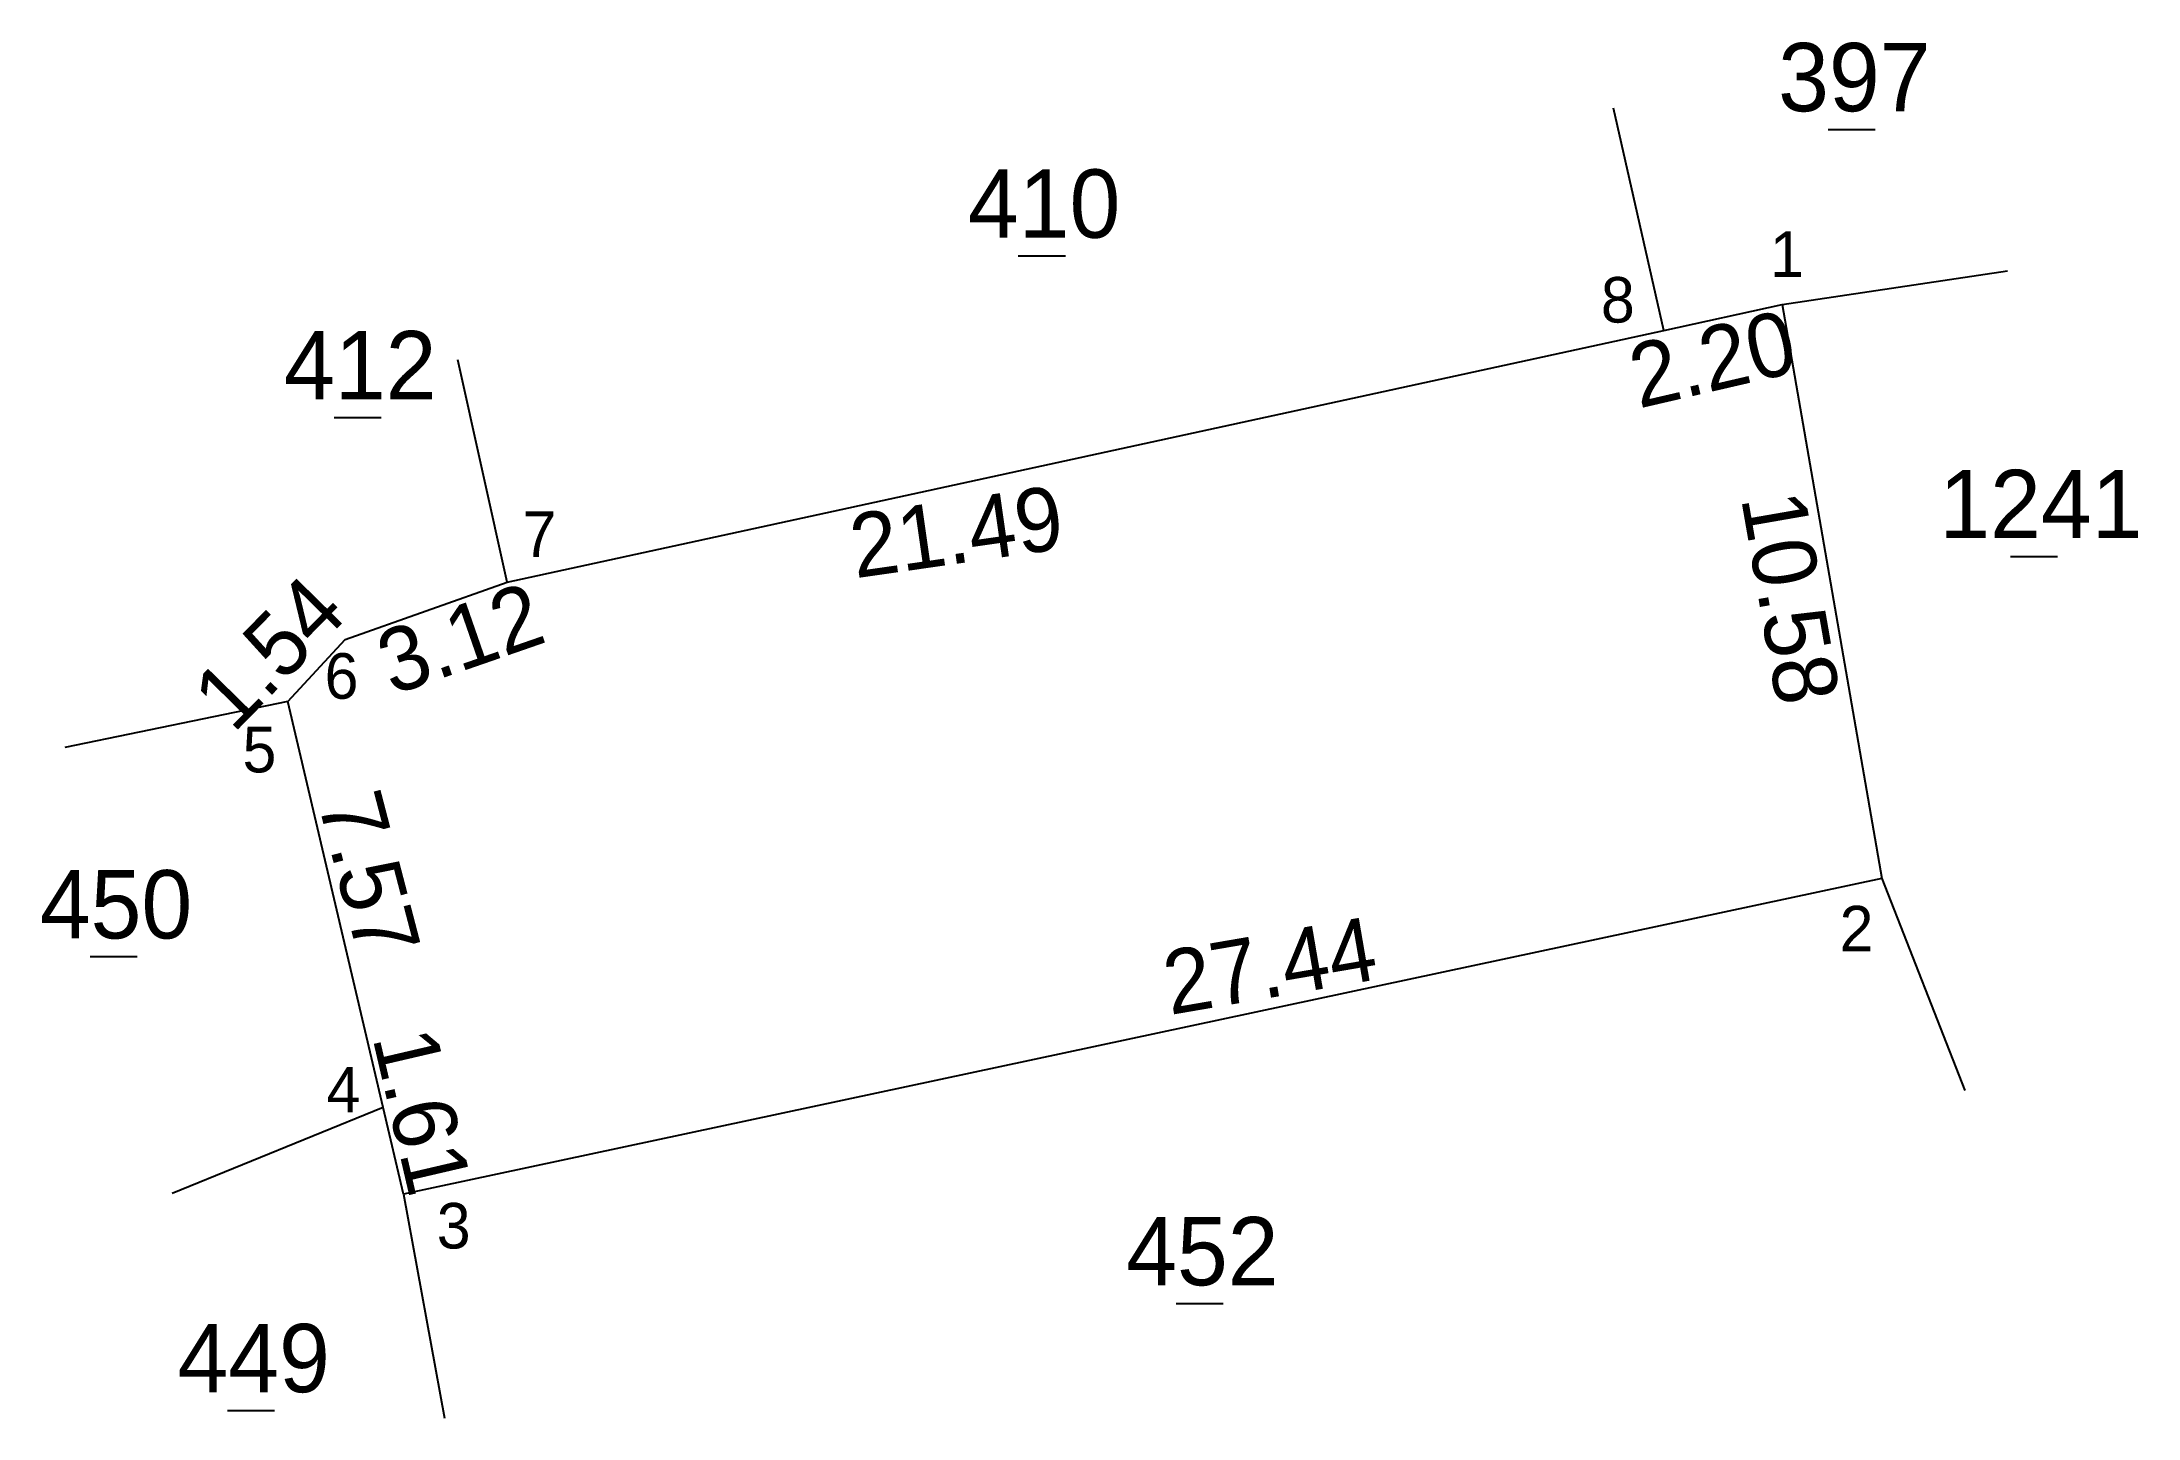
# Model space of a CAD drawing. Extents: x 549447 to 549954, y 1838319 to 1838428.
# Drawn here: x 549446.56 to 549484.62, y 1838350.69 to 1838375.68 of the extents above; entities that cross this region are included whole.
import ezdxf

# ---------------------------------------------------------------- set-up
doc = ezdxf.new("R2010")
doc.units = 0
doc.layers.add('Level 5', color=7, linetype='Continuous')

msp = doc.modelspace()

# ---------------------------------------------------------------- texts
at = {"layer": 'Level 5'}
for s, height, p in [('397', 1.2403, (549478.081, 1838374.418)), ('410', 1.2403, (549463.373, 1838372.122)), ('1', 0.827, (549477.932, 1838371.411)), ('8', 0.827, (549474.863, 1838370.582)), ('412', 1.2403, (549450.958, 1838369.189)), ('1241', 1.2403, (549481.006, 1838366.668)), ('7', 0.827, (549455.285, 1838366.327)), ('6', 0.827, (549451.694, 1838363.753)), ('5', 0.827, (549450.204, 1838362.416)), ('450', 1.2403, (549446.524, 1838359.401)), ('2', 0.827, (549479.196, 1838359.166)), ('4', 0.827, (549451.728, 1838356.243)), ('3', 0.827, (549453.73, 1838353.772)), ('452', 1.2403, (549466.245, 1838353.104)), ('449', 1.2403, (549449.023, 1838351.163))]:
    msp.add_text(s, height=height, dxfattribs=at).set_placement(p)
for s, rotation, p in [('2.20', 13.0766, (549475.552, 1838369.02)), ('21.49', 8.1554, (549461.328, 1838365.939)), ('10.58', 279.8854, (549477.405, 1838367.399)), ('1.54', 45.5471, (549450.037, 1838363.11)), ('3.12', 19.1559, (549452.922, 1838363.81)), ('7.57', 284.63, (549451.568, 1838361.883)), ('27.44', 9.755, (549467.039, 1838358.01)), ('1.61', 283.128, (549452.561, 1838357.602))]:
    msp.add_text(s, height=1.1575, rotation=rotation, dxfattribs=at).set_placement(p)

# ---------------------------------------------------------------- linework, layer by layer
at = {"layer": 'Level 5'}
for p, q in [((549476.006, 1838370.44), (549475.093, 1838374.472)), ((549478.987, 1838374.088), (549479.842, 1838374.088)), ((549464.287, 1838371.791), (549465.142, 1838371.791)), ((549478.156, 1838370.91), (549482.245, 1838371.521)), ((549455.006, 1838365.87), (549454.111, 1838369.906)), ((549451.867, 1838368.858), (549452.723, 1838368.858)), ((549482.299, 1838366.337), (549483.155, 1838366.337)), ((549451.026, 1838363.7), (549446.976, 1838362.866)), ((549479.966, 1838360.49), (549481.473, 1838356.64)), ((549447.438, 1838359.071), (549448.294, 1838359.071)), ((549452.756, 1838356.332), (549448.928, 1838354.772)), ((549453.126, 1838354.76), (549453.872, 1838350.694)), ((549467.154, 1838352.773), (549468.009, 1838352.773)), ((549449.931, 1838350.833), (549450.786, 1838350.833))]:
    msp.add_line(p, q, dxfattribs=at)
msp.add_lwpolyline([(549479.966, 1838360.49), (549453.126, 1838354.76), (549452.756, 1838356.332), (549451.026, 1838363.7), (549452.066, 1838364.83), (549455.006, 1838365.87), (549476.006, 1838370.44), (549478.156, 1838370.91)], close=True, dxfattribs=at)

msp.set_redraw_order([(e.dxf.handle, doc.entitydb.next_handle()) for e in msp.query("TEXT MTEXT ATTDEF DIMENSION ARC_DIMENSION")])  # texts and dimensions are drawn at this point

doc.saveas('drawing.dxf')
